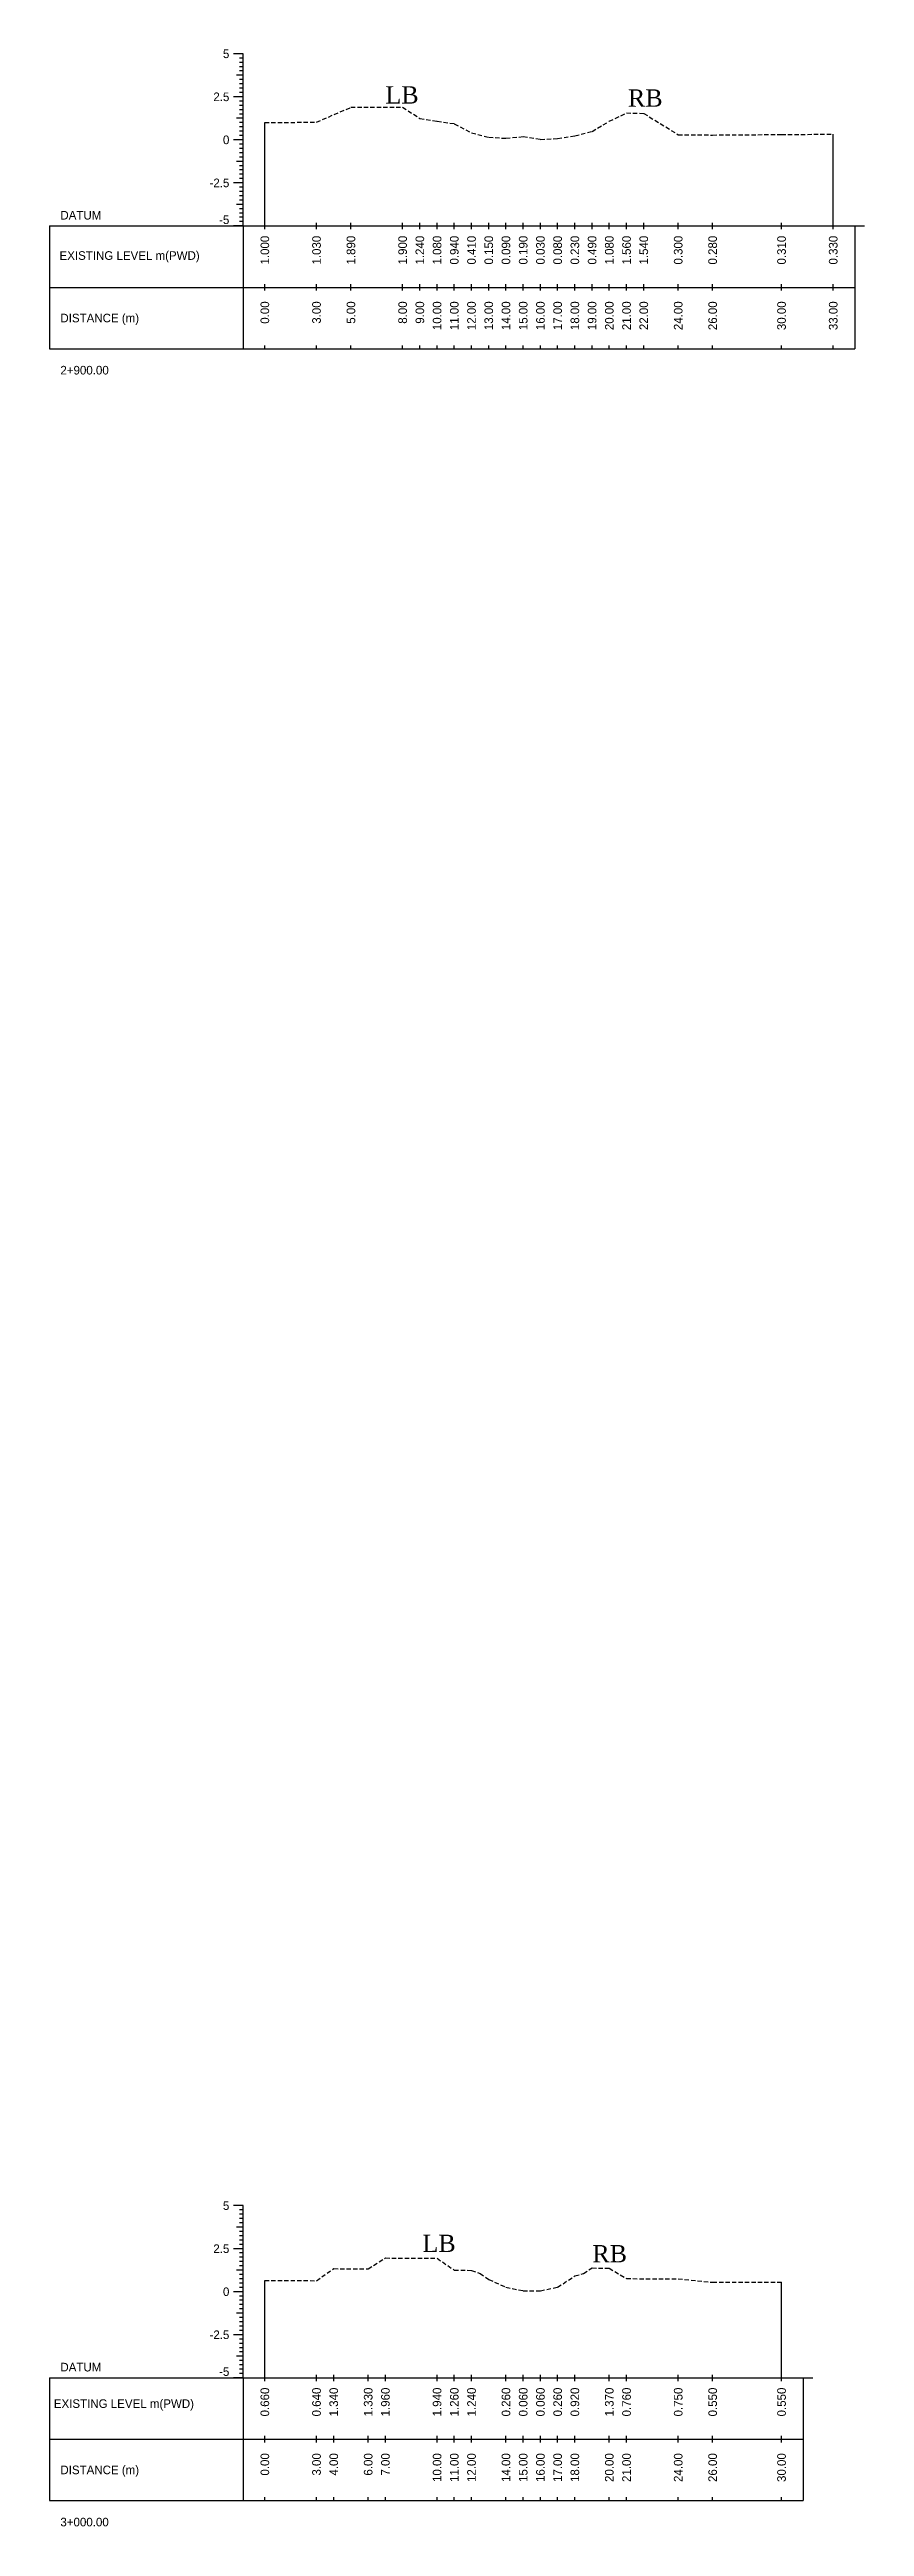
# Model space of a CAD drawing. Header units: inches. Extents: x 3247 to 4722, y -1199 to -293.
# Drawn here: x 4672.9 to 4720.2, y -983.4 to -839.5 of the extents above; entities that cross this region are included whole.
import ezdxf
from ezdxf.enums import TextEntityAlignment as Align

# ---------------------------------------------------------------- set-up
doc = ezdxf.new("R2010")
doc.units = ezdxf.units.IN
doc.header["$MEASUREMENT"] = 0
doc.linetypes.add('HIDDEN', pattern=[0.375, 0.25, -0.125])
doc.layers.add('CS_Drawing', color=7, linetype='Continuous')
doc.layers.add('GL', color=3, linetype='HIDDEN')
doc.styles.add('romans', font='romans.shx')

msp = doc.modelspace()

# ---------------------------------------------------------------- texts
at = {"char_height": 1, "width": 685.1065, "attachment_point": 1, "style": 'romans'}
for s, insert in [('{\\fTimes New Roman|b0|i0|c0|p18;LB}', (4692.4, -841.61)), ('{\\fTimes New Roman|b0|i0|c0|p18;RB}', (4706.48, -841.79)), ('{\\fTimes New Roman|b0|i0|c0|p18;LB}', (4694.55, -966.41)), ('{\\fTimes New Roman|b0|i0|c0|p18;RB}', (4704.41, -967.01))]:
    msp.add_mtext(s, dxfattribs=dict(at, insert=insert))
at = {"layer": 'CS_Drawing'}
for s, p in [('5', (4683.34, -839.72)), ('2.5', (4683.34, -842.22)), ('0', (4683.34, -844.72)), ('-2.5', (4683.34, -847.22)), ('5', (4683.34, -964.72)), ('2.5', (4683.34, -967.22)), ('0', (4683.34, -969.72)), ('-2.5', (4683.34, -972.22))]:
    msp.add_text(s, height=0.5, dxfattribs=at).set_placement(p, align=Align.MIDDLE_RIGHT)
for s, p in [('DATUM', (4673.53, -849.1)), ('EXISTING LEVEL m(PWD)', (4673.48, -851.44)), ('DISTANCE (m)', (4673.53, -855.07)), ('2+900.00', (4673.53, -858.1)), ('DATUM', (4673.53, -974.1)), ('EXISTING LEVEL m(PWD)', (4673.15, -976.22)), ('DISTANCE (m)', (4673.53, -980.07)), ('3+000.00', (4673.53, -983.1))]:
    msp.add_text(s, height=0.5, dxfattribs=at).set_placement(p, align=Align.MIDDLE_LEFT)
for p in [(4683.34, -849.61), (4683.34, -974.61)]:
    msp.add_text('-5', height=0.5, dxfattribs=at).set_placement(p, align=Align.RIGHT)
for s, p in [('1.000', (4685.4, -850.29)), ('1.030', (4688.4, -850.29)), ('1.890', (4690.4, -850.29)), ('1.900', (4693.4, -850.29)), ('1.240', (4694.4, -850.29)), ('1.080', (4695.4, -850.29)), ('0.940', (4696.4, -850.29)), ('0.410', (4697.4, -850.29)), ('0.150', (4698.4, -850.29)), ('0.090', (4699.4, -850.29)), ('0.190', (4700.4, -850.29)), ('0.030', (4701.4, -850.29)), ('0.080', (4702.4, -850.29)), ('0.230', (4703.4, -850.29)), ('0.490', (4704.4, -850.29)), ('1.080', (4705.4, -850.29)), ('1.560', (4706.4, -850.29)), ('1.540', (4707.4, -850.29)), ('0.300', (4709.4, -850.29)), ('0.280', (4711.4, -850.29)), ('0.310', (4715.4, -850.29)), ('0.330', (4718.4, -850.29)), ('0.00', (4685.4, -854.1)), ('3.00', (4688.4, -854.1)), ('5.00', (4690.4, -854.1)), ('8.00', (4693.4, -854.1)), ('9.00', (4694.4, -854.1)), ('10.00', (4695.4, -854.1)), ('11.00', (4696.4, -854.1)), ('12.00', (4697.4, -854.1)), ('13.00', (4698.4, -854.1)), ('14.00', (4699.4, -854.1)), ('15.00', (4700.4, -854.1)), ('16.00', (4701.4, -854.1)), ('17.00', (4702.4, -854.1)), ('18.00', (4703.4, -854.1)), ('19.00', (4704.4, -854.1)), ('20.00', (4705.4, -854.1)), ('21.00', (4706.4, -854.1)), ('22.00', (4707.4, -854.1)), ('24.00', (4709.4, -854.1)), ('26.00', (4711.4, -854.1)), ('30.00', (4715.4, -854.1)), ('33.00', (4718.4, -854.1)), ('0.660', (4685.4, -975.29)), ('0.640', (4688.4, -975.29)), ('1.340', (4689.4, -975.29)), ('1.330', (4691.4, -975.29)), ('1.960', (4692.4, -975.29)), ('1.940', (4695.4, -975.29)), ('1.260', (4696.4, -975.29)), ('1.240', (4697.4, -975.29)), ('0.260', (4699.4, -975.29)), ('0.060', (4700.4, -975.29)), ('0.060', (4701.4, -975.29)), ('0.260', (4702.4, -975.29)), ('0.920', (4703.4, -975.29)), ('1.370', (4705.4, -975.29)), ('0.760', (4706.4, -975.29)), ('0.750', (4709.4, -975.29)), ('0.550', (4711.4, -975.29)), ('0.550', (4715.4, -975.29)), ('0.00', (4685.4, -979.1)), ('3.00', (4688.4, -979.1)), ('4.00', (4689.4, -979.1)), ('6.00', (4691.4, -979.1)), ('7.00', (4692.4, -979.1)), ('10.00', (4695.4, -979.1)), ('11.00', (4696.4, -979.1)), ('12.00', (4697.4, -979.1)), ('14.00', (4699.4, -979.1)), ('15.00', (4700.4, -979.1)), ('16.00', (4701.4, -979.1)), ('17.00', (4702.4, -979.1)), ('18.00', (4703.4, -979.1)), ('20.00', (4705.4, -979.1)), ('21.00', (4706.4, -979.1)), ('24.00', (4709.4, -979.1)), ('26.00', (4711.4, -979.1)), ('30.00', (4715.4, -979.1))]:
    msp.add_text(s, height=0.5, rotation=90, dxfattribs=at).set_placement(p, align=Align.MIDDLE_RIGHT)

# ---------------------------------------------------------------- linework, layer by layer
at = {"layer": 'CS_Drawing'}
for p, q in [((4684.15, -839.72), (4683.59, -839.72)), ((4684.15, -839.72), (4683.76, -839.72)), ((4684.15, -839.72), (4683.93, -839.72)), ((4684.15, -839.97), (4683.93, -839.97)), ((4684.15, -840.22), (4683.93, -840.22)), ((4684.15, -849.72), (4684.15, -839.72)), ((4684.15, -840.97), (4683.76, -840.97)), ((4684.15, -840.47), (4683.93, -840.47)), ((4684.15, -840.72), (4683.93, -840.72)), ((4684.15, -840.97), (4683.93, -840.97)), ((4684.15, -841.22), (4683.93, -841.22)), ((4684.15, -841.47), (4683.93, -841.47)), ((4684.15, -842.22), (4683.59, -842.22)), ((4684.15, -842.22), (4683.76, -842.22)), ((4684.15, -841.72), (4683.93, -841.72)), ((4684.15, -841.97), (4683.93, -841.97)), ((4684.15, -842.22), (4683.93, -842.22)), ((4684.15, -842.47), (4683.93, -842.47)), ((4684.15, -842.72), (4683.93, -842.72)), ((4684.15, -842.97), (4683.93, -842.97)), ((4684.15, -843.47), (4683.76, -843.47)), ((4684.15, -843.22), (4683.93, -843.22)), ((4684.15, -843.47), (4683.93, -843.47)), ((4684.15, -843.72), (4683.93, -843.72)), ((4684.15, -843.97), (4683.93, -843.97)), ((4684.15, -844.22), (4683.93, -844.22)), ((4684.15, -844.47), (4683.93, -844.47)), ((4685.4, -849.72), (4685.4, -843.72)), ((4718.4, -849.72), (4718.4, -844.39)), ((4684.15, -844.72), (4683.59, -844.72)), ((4684.15, -844.72), (4683.76, -844.72)), ((4684.15, -845.97), (4683.76, -845.97)), ((4684.15, -844.72), (4683.93, -844.72)), ((4684.15, -844.97), (4683.93, -844.97)), ((4684.15, -845.22), (4683.93, -845.22)), ((4684.15, -845.47), (4683.93, -845.47)), ((4684.15, -845.72), (4683.93, -845.72)), ((4684.15, -845.97), (4683.93, -845.97)), ((4684.15, -847.22), (4683.59, -847.22)), ((4684.15, -847.22), (4683.76, -847.22)), ((4684.15, -846.22), (4683.93, -846.22)), ((4684.15, -846.47), (4683.93, -846.47)), ((4684.15, -846.72), (4683.93, -846.72)), ((4684.15, -846.97), (4683.93, -846.97)), ((4684.15, -847.22), (4683.93, -847.22)), ((4684.15, -848.47), (4683.76, -848.47)), ((4684.15, -847.47), (4683.93, -847.47)), ((4684.15, -847.72), (4683.93, -847.72)), ((4684.15, -847.97), (4683.93, -847.97)), ((4684.15, -848.22), (4683.93, -848.22)), ((4684.15, -848.47), (4683.93, -848.47)), ((4684.15, -848.72), (4683.93, -848.72)), ((4672.9, -849.72), (4684.15, -849.72)), ((4672.9, -849.72), (4672.9, -856.85)), ((4684.15, -849.72), (4683.59, -849.72)), ((4684.15, -849.72), (4683.76, -849.72)), ((4684.15, -848.97), (4683.93, -848.97)), ((4684.15, -849.22), (4683.93, -849.22)), ((4684.15, -849.47), (4683.93, -849.47)), ((4684.15, -849.72), (4683.93, -849.72)), ((4684.15, -849.72), (4719.65, -849.72)), ((4684.15, -849.72), (4684.15, -856.85)), ((4685.4, -849.91), (4685.4, -849.54)), ((4688.4, -849.91), (4688.4, -849.54)), ((4690.4, -849.91), (4690.4, -849.54)), ((4693.4, -849.91), (4693.4, -849.54)), ((4694.4, -849.91), (4694.4, -849.54)), ((4695.4, -849.91), (4695.4, -849.54)), ((4696.4, -849.91), (4696.4, -849.54)), ((4697.4, -849.91), (4697.4, -849.54)), ((4698.4, -849.91), (4698.4, -849.54)), ((4699.4, -849.91), (4699.4, -849.54)), ((4700.4, -849.91), (4700.4, -849.54)), ((4701.4, -849.91), (4701.4, -849.54)), ((4702.4, -849.91), (4702.4, -849.54)), ((4703.4, -849.91), (4703.4, -849.54)), ((4704.4, -849.91), (4704.4, -849.54)), ((4705.4, -849.91), (4705.4, -849.54)), ((4706.4, -849.91), (4706.4, -849.54)), ((4707.4, -849.91), (4707.4, -849.54)), ((4709.4, -849.91), (4709.4, -849.54)), ((4711.4, -849.91), (4711.4, -849.54)), ((4715.4, -849.91), (4715.4, -849.54)), ((4718.4, -849.91), (4718.4, -849.54)), ((4719.65, -849.72), (4720.21, -849.72)), ((4719.65, -849.72), (4720.04, -849.72)), ((4719.65, -849.72), (4719.88, -849.72)), ((4719.65, -849.72), (4719.65, -856.85)), ((4685.4, -853.47), (4685.4, -853.1)), ((4688.4, -853.47), (4688.4, -853.1)), ((4690.4, -853.47), (4690.4, -853.1)), ((4693.4, -853.47), (4693.4, -853.1)), ((4694.4, -853.47), (4694.4, -853.1)), ((4695.4, -853.47), (4695.4, -853.1)), ((4696.4, -853.47), (4696.4, -853.1)), ((4697.4, -853.47), (4697.4, -853.1)), ((4698.4, -853.47), (4698.4, -853.1)), ((4699.4, -853.47), (4699.4, -853.1)), ((4700.4, -853.47), (4700.4, -853.1)), ((4701.4, -853.47), (4701.4, -853.1)), ((4702.4, -853.47), (4702.4, -853.1)), ((4703.4, -853.47), (4703.4, -853.1)), ((4704.4, -853.47), (4704.4, -853.1)), ((4705.4, -853.47), (4705.4, -853.1)), ((4706.4, -853.47), (4706.4, -853.1)), ((4707.4, -853.47), (4707.4, -853.1)), ((4709.4, -853.47), (4709.4, -853.1)), ((4711.4, -853.47), (4711.4, -853.1)), ((4715.4, -853.47), (4715.4, -853.1)), ((4718.4, -853.47), (4718.4, -853.1)), ((4672.9, -853.29), (4684.15, -853.29)), ((4684.15, -853.29), (4719.65, -853.29)), ((4684.15, -853.29), (4719.65, -853.29)), ((4672.9, -856.85), (4684.15, -856.85)), ((4684.15, -856.85), (4719.65, -856.85)), ((4685.4, -856.85), (4685.4, -856.66)), ((4688.4, -856.85), (4688.4, -856.66)), ((4690.4, -856.85), (4690.4, -856.66)), ((4693.4, -856.85), (4693.4, -856.66)), ((4694.4, -856.85), (4694.4, -856.66)), ((4695.4, -856.85), (4695.4, -856.66)), ((4696.4, -856.85), (4696.4, -856.66)), ((4697.4, -856.85), (4697.4, -856.66)), ((4698.4, -856.85), (4698.4, -856.66)), ((4699.4, -856.85), (4699.4, -856.66)), ((4700.4, -856.85), (4700.4, -856.66)), ((4701.4, -856.85), (4701.4, -856.66)), ((4702.4, -856.85), (4702.4, -856.66)), ((4703.4, -856.85), (4703.4, -856.66)), ((4704.4, -856.85), (4704.4, -856.66)), ((4705.4, -856.85), (4705.4, -856.66)), ((4706.4, -856.85), (4706.4, -856.66)), ((4707.4, -856.85), (4707.4, -856.66)), ((4709.4, -856.85), (4709.4, -856.66)), ((4711.4, -856.85), (4711.4, -856.66)), ((4715.4, -856.85), (4715.4, -856.66)), ((4718.4, -856.85), (4718.4, -856.66)), ((4684.15, -964.72), (4683.59, -964.72)), ((4684.15, -964.72), (4683.76, -964.72)), ((4684.15, -964.72), (4683.93, -964.72)), ((4684.15, -964.97), (4683.93, -964.97)), ((4684.15, -965.22), (4683.93, -965.22)), ((4684.15, -974.72), (4684.15, -964.72)), ((4684.15, -965.97), (4683.76, -965.97)), ((4684.15, -965.47), (4683.93, -965.47)), ((4684.15, -965.72), (4683.93, -965.72)), ((4684.15, -965.97), (4683.93, -965.97)), ((4684.15, -966.22), (4683.93, -966.22)), ((4684.15, -966.47), (4683.93, -966.47)), ((4684.15, -966.72), (4683.93, -966.72)), ((4684.15, -967.22), (4683.59, -967.22)), ((4684.15, -967.22), (4683.76, -967.22)), ((4684.15, -966.97), (4683.93, -966.97)), ((4684.15, -967.22), (4683.93, -967.22)), ((4684.15, -967.47), (4683.93, -967.47)), ((4684.15, -967.72), (4683.93, -967.72)), ((4684.15, -967.97), (4683.93, -967.97)), ((4684.15, -968.22), (4683.93, -968.22)), ((4684.15, -969.72), (4683.59, -969.72)), ((4684.15, -968.47), (4683.76, -968.47)), ((4684.15, -969.72), (4683.76, -969.72)), ((4684.15, -968.47), (4683.93, -968.47)), ((4684.15, -968.72), (4683.93, -968.72)), ((4684.15, -968.97), (4683.93, -968.97)), ((4684.15, -969.22), (4683.93, -969.22)), ((4684.15, -969.47), (4683.93, -969.47)), ((4684.15, -969.72), (4683.93, -969.72)), ((4685.4, -974.72), (4685.4, -969.06)), ((4715.4, -974.72), (4715.4, -969.17)), ((4684.15, -970.97), (4683.76, -970.97)), ((4684.15, -969.97), (4683.93, -969.97)), ((4684.15, -970.22), (4683.93, -970.22)), ((4684.15, -970.47), (4683.93, -970.47)), ((4684.15, -970.72), (4683.93, -970.72)), ((4684.15, -970.97), (4683.93, -970.97)), ((4684.15, -972.22), (4683.59, -972.22)), ((4684.15, -972.22), (4683.76, -972.22)), ((4684.15, -971.22), (4683.93, -971.22)), ((4684.15, -971.47), (4683.93, -971.47)), ((4684.15, -971.72), (4683.93, -971.72)), ((4684.15, -971.97), (4683.93, -971.97)), ((4684.15, -972.22), (4683.93, -972.22)), ((4684.15, -972.47), (4683.93, -972.47)), ((4684.15, -973.47), (4683.76, -973.47)), ((4684.15, -972.72), (4683.93, -972.72)), ((4684.15, -972.97), (4683.93, -972.97)), ((4684.15, -973.22), (4683.93, -973.22)), ((4684.15, -973.47), (4683.93, -973.47)), ((4684.15, -973.72), (4683.93, -973.72)), ((4684.15, -973.97), (4683.93, -973.97)), ((4672.9, -974.72), (4684.15, -974.72)), ((4672.9, -974.72), (4672.9, -981.85)), ((4684.15, -974.72), (4683.59, -974.72)), ((4684.15, -974.72), (4683.76, -974.72)), ((4684.15, -974.22), (4683.93, -974.22)), ((4684.15, -974.47), (4683.93, -974.47)), ((4684.15, -974.72), (4683.93, -974.72)), ((4684.15, -974.72), (4716.65, -974.72)), ((4684.15, -974.72), (4684.15, -981.85)), ((4685.4, -974.91), (4685.4, -974.54)), ((4688.4, -974.91), (4688.4, -974.54)), ((4689.4, -974.91), (4689.4, -974.54)), ((4691.4, -974.91), (4691.4, -974.54)), ((4692.4, -974.91), (4692.4, -974.54)), ((4695.4, -974.91), (4695.4, -974.54)), ((4696.4, -974.91), (4696.4, -974.54)), ((4697.4, -974.91), (4697.4, -974.54)), ((4699.4, -974.91), (4699.4, -974.54)), ((4700.4, -974.91), (4700.4, -974.54)), ((4701.4, -974.91), (4701.4, -974.54)), ((4702.4, -974.91), (4702.4, -974.54)), ((4703.4, -974.91), (4703.4, -974.54)), ((4705.4, -974.91), (4705.4, -974.54)), ((4706.4, -974.91), (4706.4, -974.54)), ((4709.4, -974.91), (4709.4, -974.54)), ((4711.4, -974.91), (4711.4, -974.54)), ((4715.4, -974.91), (4715.4, -974.54)), ((4716.65, -974.72), (4717.21, -974.72)), ((4716.65, -974.72), (4717.04, -974.72)), ((4716.65, -974.72), (4716.88, -974.72)), ((4716.65, -974.72), (4716.65, -981.85)), ((4672.9, -978.29), (4684.15, -978.29)), ((4684.15, -978.29), (4716.65, -978.29)), ((4684.15, -978.29), (4716.65, -978.29)), ((4685.4, -978.47), (4685.4, -978.1)), ((4688.4, -978.47), (4688.4, -978.1)), ((4689.4, -978.47), (4689.4, -978.1)), ((4691.4, -978.47), (4691.4, -978.1)), ((4692.4, -978.47), (4692.4, -978.1)), ((4695.4, -978.47), (4695.4, -978.1)), ((4696.4, -978.47), (4696.4, -978.1)), ((4697.4, -978.47), (4697.4, -978.1)), ((4699.4, -978.47), (4699.4, -978.1)), ((4700.4, -978.47), (4700.4, -978.1)), ((4701.4, -978.47), (4701.4, -978.1)), ((4702.4, -978.47), (4702.4, -978.1)), ((4703.4, -978.47), (4703.4, -978.1)), ((4705.4, -978.47), (4705.4, -978.1)), ((4706.4, -978.47), (4706.4, -978.1)), ((4709.4, -978.47), (4709.4, -978.1)), ((4711.4, -978.47), (4711.4, -978.1)), ((4715.4, -978.47), (4715.4, -978.1)), ((4672.9, -981.85), (4684.15, -981.85)), ((4684.15, -981.85), (4716.65, -981.85)), ((4685.4, -981.85), (4685.4, -981.66)), ((4688.4, -981.85), (4688.4, -981.66)), ((4689.4, -981.85), (4689.4, -981.66)), ((4691.4, -981.85), (4691.4, -981.66)), ((4692.4, -981.85), (4692.4, -981.66)), ((4695.4, -981.85), (4695.4, -981.66)), ((4696.4, -981.85), (4696.4, -981.66)), ((4697.4, -981.85), (4697.4, -981.66)), ((4699.4, -981.85), (4699.4, -981.66)), ((4700.4, -981.85), (4700.4, -981.66)), ((4701.4, -981.85), (4701.4, -981.66)), ((4702.4, -981.85), (4702.4, -981.66)), ((4703.4, -981.85), (4703.4, -981.66)), ((4705.4, -981.85), (4705.4, -981.66)), ((4706.4, -981.85), (4706.4, -981.66)), ((4709.4, -981.85), (4709.4, -981.66)), ((4711.4, -981.85), (4711.4, -981.66)), ((4715.4, -981.85), (4715.4, -981.66))]:
    msp.add_line(p, q, dxfattribs=at)
at = {"layer": 'GL'}
for points in [[(4685.4, -843.72), (4688.4, -843.69), (4690.4, -842.83), (4693.4, -842.82), (4694.4, -843.48), (4695.4, -843.64), (4696.4, -843.78), (4697.4, -844.31), (4698.4, -844.57), (4699.4, -844.63), (4700.4, -844.53), (4701.4, -844.69), (4702.4, -844.64), (4703.4, -844.49), (4704.4, -844.23), (4705.4, -843.64), (4706.4, -843.16), (4707.4, -843.18), (4709.4, -844.42), (4711.4, -844.44), (4715.4, -844.41), (4718.4, -844.39)], [(4685.4, -969.06), (4688.4, -969.08), (4689.4, -968.38), (4691.4, -968.39), (4692.4, -967.76), (4695.4, -967.78), (4696.4, -968.46), (4697.4, -968.48), (4697.9, -968.66), (4698.4, -969.01), (4699.4, -969.46), (4700.4, -969.66), (4701.4, -969.66), (4702.4, -969.46), (4703.4, -968.8), (4703.9, -968.66), (4704.4, -968.34), (4705.4, -968.35), (4706.4, -968.96), (4709.4, -968.97), (4711.4, -969.17), (4715.4, -969.17), (4715.4, -969.17)]]:
    msp.add_lwpolyline(points, dxfattribs=at)

msp.set_redraw_order([(e.dxf.handle, doc.entitydb.next_handle()) for e in msp.query("TEXT MTEXT ATTDEF DIMENSION ARC_DIMENSION")])  # texts and dimensions are drawn at this point

doc.saveas('drawing.dxf')
